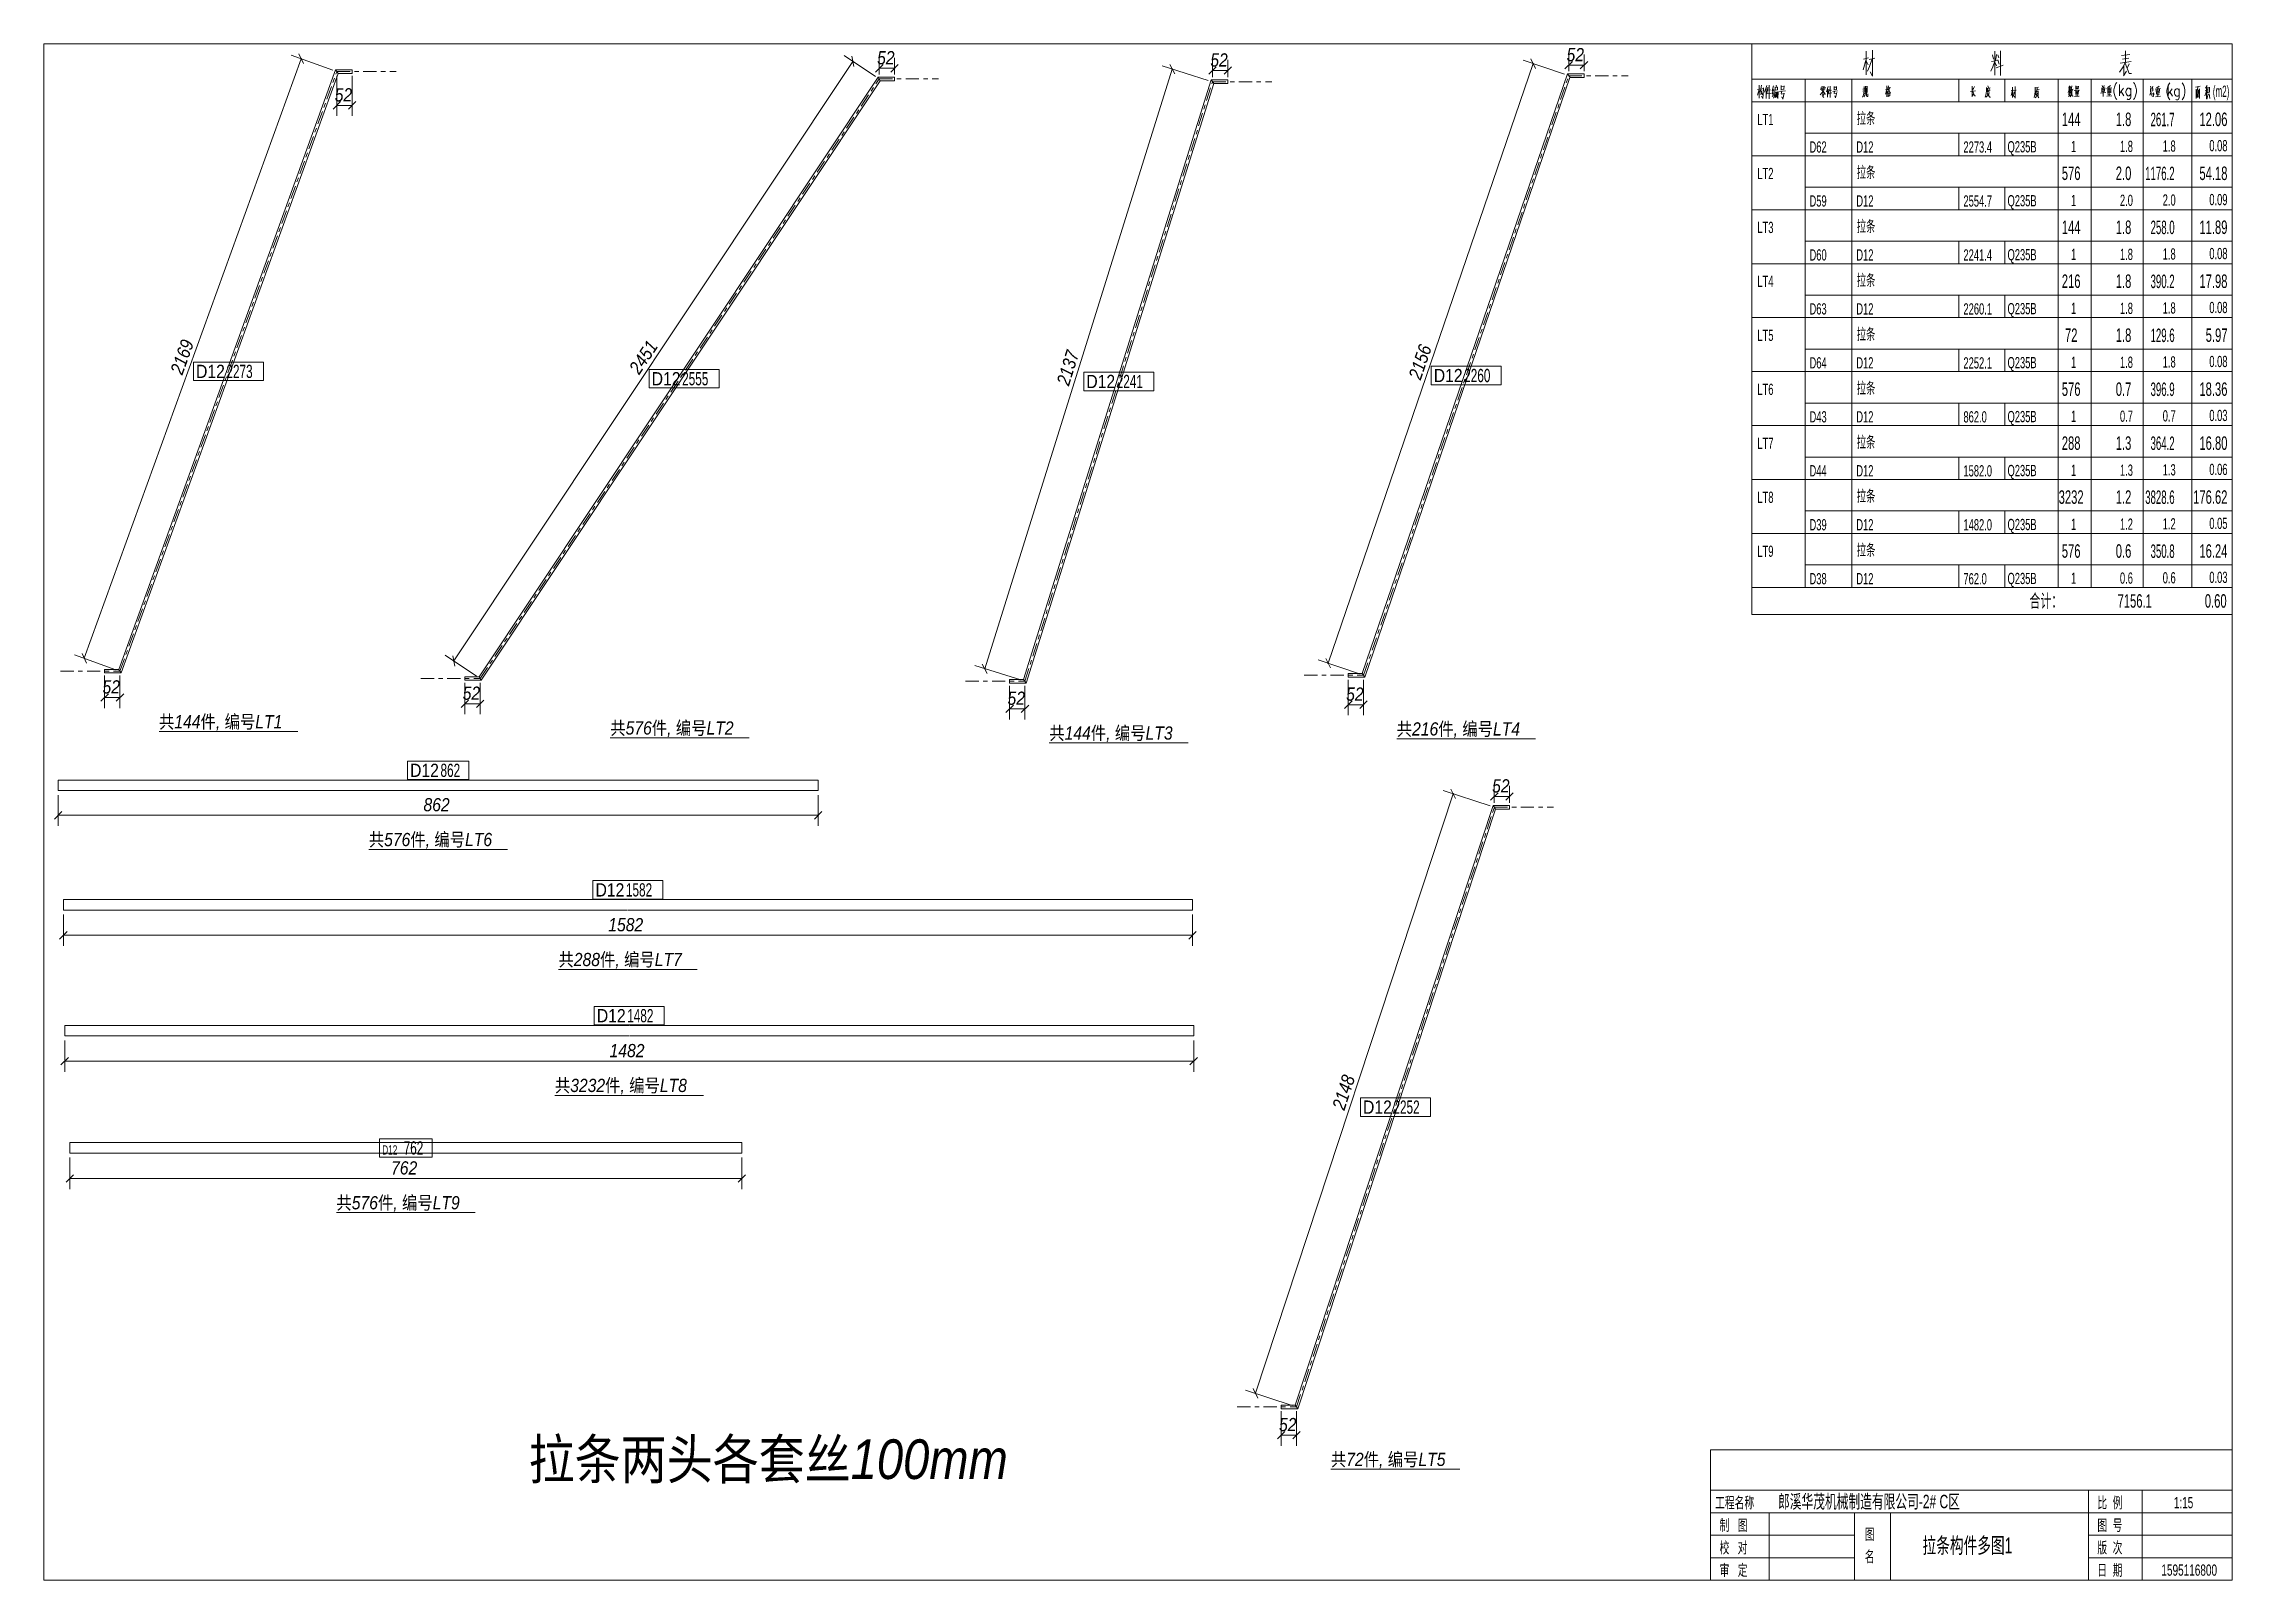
# Model space of a CAD drawing. Header units: millimetres. Extents: x 563 to 2432, y 35 to 580.
# Drawn here: x 1337.9 to 1834.3, y 231.9 to 580.4 of the extents above; entities that cross this region are included whole.
import ezdxf

# ---------------------------------------------------------------- set-up
doc = ezdxf.new("R2010")
doc.units = ezdxf.units.MM
doc.linetypes.add('XKITLINE00', pattern=[0])
doc.linetypes.add('XKITLINE03', pattern=[6, 3, -1, 1, -1])
for name, color, linetype, lineweight in [('DrawingSheet', 5, 'Continuous', 0), ('OtherObjectType', 1, 'Continuous', 0), ('Part', 2, 'Continuous', 0), ('PartMark', 3, 'Continuous', 0), ('Z-DIMENSIONS', 1, 'Continuous', 0)]:
    doc.layers.add(name, color=color, linetype=linetype, lineweight=lineweight)
doc.styles.add('Arial Italic', font='ariali.ttf')
doc.styles.add('Arial Narrow', font='arial.ttf')
doc.styles.add('romsim', font='arial.ttf')
doc.styles.add('宋体', font='arial.ttf')

msp = doc.modelspace()

# ---------------------------------------------------------------- texts
at = {"layer": 'OtherObjectType', "color": 4, "style": '宋体'}
for s, height, width, p in [('(m2)', 2.55, 0.51, (1829.87, 568.38)), ('144', 3.06, 0.595, (1795.6, 561.75)), ('1.8', 3.06, 0.595, (1807.84, 561.75)), ('12.06', 3.06, 0.595, (1826.81, 561.75)), ('576', 3.06, 0.595, (1795.6, 549.51)), ('2.0', 3.06, 0.595, (1807.84, 549.51)), ('54.18', 3.06, 0.595, (1826.81, 549.51)), ('144', 3.06, 0.595, (1795.6, 537.27)), ('1.8', 3.06, 0.595, (1807.84, 537.27)), ('11.89', 3.06, 0.595, (1826.81, 537.27)), ('216', 3.06, 0.595, (1795.6, 525.03)), ('1.8', 3.06, 0.595, (1807.84, 525.03)), ('17.98', 3.06, 0.595, (1826.81, 525.03)), ('72', 3.06, 0.595, (1796.32, 512.79)), ('1.8', 3.06, 0.595, (1807.84, 512.79)), ('5.97', 3.06, 0.595, (1828.24, 512.79)), ('576', 3.06, 0.595, (1795.6, 500.55)), ('0.7', 3.06, 0.595, (1807.84, 500.55)), ('18.36', 3.06, 0.595, (1826.81, 500.55)), ('288', 3.06, 0.595, (1795.6, 488.31)), ('1.3', 3.06, 0.595, (1807.84, 488.31)), ('16.80', 3.06, 0.595, (1826.81, 488.31)), ('3232', 3.06, 0.595, (1794.89, 476.07)), ('1.2', 3.06, 0.595, (1807.84, 476.07)), ('176.62', 3.06, 0.595, (1825.39, 476.07)), ('576', 3.06, 0.595, (1795.6, 463.83)), ('0.6', 3.06, 0.595, (1807.84, 463.83)), ('16.24', 3.06, 0.595, (1826.81, 463.83)), ('工程名称', 2.55, 0.6375, (1716.96, 248.24)), ('比  例', 2.55, 0.6375, (1803.66, 248.24)), ('制   图', 2.55, 0.6375, (1717.98, 243.14)), ('图', 2.55, 0.6375, (1750.92, 241.1)), ('图  号', 2.55, 0.6375, (1803.66, 243.14)), ('校   对', 2.55, 0.6375, (1717.98, 238.04)), ('名', 2.55, 0.6375, (1750.92, 236)), ('版  次', 2.55, 0.6375, (1803.66, 238.04)), ('审   定', 2.55, 0.6375, (1717.98, 232.94)), ('日  期', 2.55, 0.6375, (1803.66, 232.94))]:
    msp.add_text(s, height=height, dxfattribs=dict(at, width=width)).set_placement(p)
at = {"layer": 'OtherObjectType', "color": 7, "style": '宋体'}
for s, height, width, p in [('LT1', 2.55, 0.595, (1726.55, 561.96)), ('拉条', 2.55, 0.595, (1749.09, 562.26)), ('D62', 2.55, 0.595, (1738.38, 555.73)), ('D12', 2.55, 0.595, (1748.99, 555.73)), ('2273.4', 2.55, 0.595, (1773.29, 555.72)), ('Q235B', 2.55, 0.595, (1783.29, 555.78)), ('1', 2.55, 0.595, (1797.69, 555.84)), ('1.8', 2.55, 0.595, (1808.79, 555.87)), ('1.8', 2.55, 0.595, (1818.49, 555.94)), ('0.08', 2.55, 0.595, (1829.06, 556.04)), ('LT2', 2.55, 0.595, (1726.55, 549.72)), ('拉条', 2.55, 0.595, (1749.09, 550.02)), ('D59', 2.55, 0.595, (1738.38, 543.49)), ('D12', 2.55, 0.595, (1748.99, 543.49)), ('2554.7', 2.55, 0.595, (1773.29, 543.48)), ('Q235B', 2.55, 0.595, (1783.29, 543.54)), ('1', 2.55, 0.595, (1797.69, 543.6)), ('2.0', 2.55, 0.595, (1808.79, 543.63)), ('2.0', 2.55, 0.595, (1818.49, 543.7)), ('0.09', 2.55, 0.595, (1829.06, 543.8)), ('LT3', 2.55, 0.595, (1726.55, 537.48)), ('拉条', 2.55, 0.595, (1749.09, 537.78)), ('D60', 2.55, 0.595, (1738.38, 531.25)), ('D12', 2.55, 0.595, (1748.99, 531.25)), ('2241.4', 2.55, 0.595, (1773.29, 531.24)), ('Q235B', 2.55, 0.595, (1783.29, 531.3)), ('1', 2.55, 0.595, (1797.69, 531.36)), ('1.8', 2.55, 0.595, (1808.79, 531.39)), ('1.8', 2.55, 0.595, (1818.49, 531.46)), ('0.08', 2.55, 0.595, (1829.06, 531.56)), ('LT4', 2.55, 0.595, (1726.55, 525.24)), ('拉条', 2.55, 0.595, (1749.09, 525.54)), ('D63', 2.55, 0.595, (1738.38, 519.01)), ('D12', 2.55, 0.595, (1748.99, 519.01)), ('2260.1', 2.55, 0.595, (1773.29, 519)), ('Q235B', 2.55, 0.595, (1783.29, 519.06)), ('1', 2.55, 0.595, (1797.69, 519.12)), ('1.8', 2.55, 0.595, (1808.79, 519.15)), ('1.8', 2.55, 0.595, (1818.49, 519.22)), ('0.08', 2.55, 0.595, (1829.06, 519.32)), ('LT5', 2.55, 0.595, (1726.55, 513)), ('拉条', 2.55, 0.595, (1749.09, 513.3)), ('D64', 2.55, 0.595, (1738.38, 506.77)), ('D12', 2.55, 0.595, (1748.99, 506.77)), ('2252.1', 2.55, 0.595, (1773.29, 506.76)), ('Q235B', 2.55, 0.595, (1783.29, 506.82)), ('1', 2.55, 0.595, (1797.69, 506.88)), ('1.8', 2.55, 0.595, (1808.79, 506.91)), ('1.8', 2.55, 0.595, (1818.49, 506.98)), ('0.08', 2.55, 0.595, (1829.06, 507.08)), ('LT6', 2.55, 0.595, (1726.55, 500.76)), ('拉条', 2.55, 0.595, (1749.09, 501.06)), ('D43', 2.55, 0.595, (1738.38, 494.53)), ('D12', 2.55, 0.595, (1748.99, 494.53)), ('862.0', 2.55, 0.595, (1773.29, 494.52)), ('Q235B', 2.55, 0.595, (1783.29, 494.58)), ('1', 2.55, 0.595, (1797.69, 494.64)), ('0.7', 2.55, 0.595, (1808.79, 494.67)), ('0.7', 2.55, 0.595, (1818.49, 494.74)), ('0.03', 2.55, 0.595, (1829.06, 494.84)), ('拉条', 2.55, 0.595, (1749.09, 488.82)), ('LT7', 2.55, 0.595, (1726.55, 488.52)), ('D44', 2.55, 0.595, (1738.38, 482.29)), ('D12', 2.55, 0.595, (1748.99, 482.29)), ('1582.0', 2.55, 0.595, (1773.29, 482.28)), ('Q235B', 2.55, 0.595, (1783.29, 482.34)), ('1', 2.55, 0.595, (1797.69, 482.4)), ('1.3', 2.55, 0.595, (1808.79, 482.43)), ('1.3', 2.55, 0.595, (1818.49, 482.5)), ('0.06', 2.55, 0.595, (1829.06, 482.6)), ('LT8', 2.55, 0.595, (1726.55, 476.28)), ('拉条', 2.55, 0.595, (1749.09, 476.58)), ('D39', 2.55, 0.595, (1738.38, 470.05)), ('D12', 2.55, 0.595, (1748.99, 470.05)), ('1482.0', 2.55, 0.595, (1773.29, 470.04)), ('Q235B', 2.55, 0.595, (1783.29, 470.1)), ('1', 2.55, 0.595, (1797.69, 470.16)), ('1.2', 2.55, 0.595, (1808.79, 470.19)), ('1.2', 2.55, 0.595, (1818.49, 470.26)), ('0.05', 2.55, 0.595, (1829.06, 470.36)), ('LT9', 2.55, 0.595, (1726.55, 464.04)), ('拉条', 2.55, 0.595, (1749.09, 464.34)), ('D38', 2.55, 0.595, (1738.38, 457.81)), ('D12', 2.55, 0.595, (1748.99, 457.81)), ('762.0', 2.55, 0.595, (1773.29, 457.8)), ('Q235B', 2.55, 0.595, (1783.29, 457.86)), ('1', 2.55, 0.595, (1797.69, 457.92)), ('0.6', 2.55, 0.595, (1808.79, 457.95)), ('0.6', 2.55, 0.595, (1818.49, 458.02)), ('0.03', 2.55, 0.595, (1829.06, 458.12)), ('合计：', 3.06, 0.595, (1788.26, 452.51)), ('郎溪华茂机械制造有限公司-2# C区', 3.06, 0.6375, (1731.24, 248.24)), ('1:15', 2.55, 0.6375, (1821, 248.24)), ('拉条构件多图1', 3.57, 0.6375, (1764.01, 238.04)), ('1595116800', 2.55, 0.6375, (1818.19, 232.94))]:
    msp.add_text(s, height=height, dxfattribs=dict(at, width=width)).set_placement(p)
at = {"layer": 'OtherObjectType', "color": 6}
for s, height, style, width, p in [('261.7', 3.06, '宋体', 0.51, (1815.74, 561.72)), ('1176.2', 3.06, '宋体', 0.51, (1814.52, 549.48)), ('258.0', 3.06, '宋体', 0.51, (1815.74, 537.24)), ('390.2', 3.06, '宋体', 0.51, (1815.74, 525)), ('129.6', 3.06, '宋体', 0.51, (1815.74, 512.76)), ('396.9', 3.06, '宋体', 0.51, (1815.74, 500.52)), ('364.2', 3.06, '宋体', 0.51, (1815.74, 488.28)), ('3828.6', 3.06, '宋体', 0.51, (1814.52, 476.04)), ('350.8', 3.06, '宋体', 0.51, (1815.74, 463.8)), ('7156.1', 3.06, '宋体', 0.595, (1808.25, 452.51)), ('0.60', 3.06, '宋体', 0.595, (1828.04, 452.51)), ('共144件, 编号LT1', 3, 'Arial Italic', 0.85, (1364, 425.15)), ('共576件, 编号LT2', 3, 'Arial Italic', 0.85, (1466.36, 423.72)), ('共216件, 编号LT4', 3, 'Arial Italic', 0.85, (1644.75, 423.51)), ('共144件, 编号LT3', 3, 'Arial Italic', 0.85, (1565.94, 422.58)), ('共576件, 编号LT6', 3, 'Arial Italic', 0.85, (1411.58, 398.42)), ('共288件, 编号LT7', 3, 'Arial Italic', 0.85, (1454.61, 371.21)), ('共3232件, 编号LT8', 3, 'Arial Italic', 0.85, (1453.79, 342.65)), ('共576件, 编号LT9', 3, 'Arial Italic', 0.85, (1404.24, 316.04)), ('拉条两头各套丝100mm', 9, 'Arial Italic', 0.85, (1447.85, 254.87)), ('共72件, 编号LT5', 3, 'Arial Italic', 0.85, (1629.81, 257.83))]:
    msp.add_text(s, height=height, dxfattribs=dict(at, style=style, width=width)).set_placement(p)
at = {"layer": 'PartMark', "color": 3}
for s, height, style, width, p in [('D12', 3, 'Arial Narrow', 0.85, (1372.4, 504.61)), ('2273', 3, 'romsim', 0.6375, (1379.29, 504.61)), ('D12', 3, 'Arial Narrow', 0.85, (1653.15, 503.67)), ('2260', 3, 'romsim', 0.6375, (1660.05, 503.67)), ('D12', 3, 'Arial Narrow', 0.85, (1475.76, 502.94)), ('2555', 3, 'romsim', 0.6375, (1482.66, 502.94)), ('D12', 3, 'Arial Narrow', 0.85, (1574.34, 502.32)), ('2241', 3, 'romsim', 0.6375, (1581.23, 502.32)), ('D12', 3, 'Arial Narrow', 0.85, (1420.95, 414.12)), ('862', 3, 'romsim', 0.6375, (1427.85, 414.12)), ('D12', 3, 'Arial Narrow', 0.85, (1463.01, 387)), ('1582', 3, 'romsim', 0.6375, (1469.91, 387)), ('D12', 3, 'Arial Narrow', 0.85, (1463.31, 358.47)), ('1482', 3, 'romsim', 0.6375, (1470.2, 358.47)), ('D12', 3, 'Arial Narrow', 0.85, (1637.1, 337.73)), ('2252', 3, 'romsim', 0.6375, (1644, 337.73)), ('D12', 2.1, 'romsim', 0.6375, (1414.63, 328.47)), ('762', 3, 'romsim', 0.6375, (1419.49, 328.47))]:
    msp.add_text(s, height=height, dxfattribs=dict(at, style=style, width=width)).set_placement(p)
at = {"layer": 'Z-DIMENSIONS', "color": 3, "style": 'Arial Italic', "width": 0.85}
for s, p in [('52', (1526.88, 575.76)), ('52', (1602.46, 575.25)), ('52', (1683.27, 576.45)), ('52', (1403.85, 567.34)), ('52', (1351.18, 433.05)), ('52', (1432.88, 431.62)), ('52', (1556.46, 430.48)), ('52', (1633.27, 431.41)), ('52', (1666.38, 410.6)), ('862', (1423.99, 406.32)), ('1582', (1465.9, 379.11)), ('1482', (1466.2, 350.55)), ('762', (1416.64, 323.94)), ('52', (1618.05, 265.73))]:
    msp.add_text(s, height=3, dxfattribs=at).set_placement(p)
for s, rotation, p in [('2169', 70.1128, (1369.29, 505.15)), ('2451', 56.3504, (1472.92, 505.21)), ('2156', 71.1098, (1650.17, 504)), ('2137', 72.6339, (1570.39, 502.69)), ('2148', 71.74, (1632.87, 338.36))]:
    msp.add_text(s, height=3, rotation=rotation, dxfattribs=at).set_placement(p)

# ---------------------------------------------------------------- linework, layer by layer
at = {"layer": 'DrawingSheet', "color": 5, "linetype": 'XKITLINE00', "lineweight": 0}
for p, q in [((1834.26, 580.42), (1337.86, 580.42)), ((1337.86, 580.42), (1337.86, 231.92)), ((1834.26, 231.92), (1834.26, 580.42)), ((1337.86, 231.92), (1834.26, 231.92))]:
    msp.add_line(p, q, dxfattribs=at)
at = {"layer": 'OtherObjectType', "color": 6, "linetype": 'XKITLINE00', "lineweight": 0}
for p, q in [((1725.32, 580.42), (1725.32, 567.26)), ((1725.32, 572.36), (1834.26, 572.36)), ((1737.36, 572.36), (1737.36, 567.26)), ((1747.97, 572.36), (1747.97, 567.26)), ((1772.24, 572.36), (1772.24, 567.26)), ((1782.65, 572.36), (1782.65, 567.26)), ((1794.79, 572.36), (1794.79, 567.26)), ((1802.23, 572.36), (1802.23, 567.26)), ((1814.06, 572.36), (1814.06, 567.26)), ((1825.08, 572.36), (1825.08, 567.26)), ((1725.32, 567.26), (1725.32, 560.12)), ((1834.26, 567.26), (1725.32, 567.26)), ((1737.36, 567.26), (1737.36, 560.12)), ((1747.97, 567.26), (1747.97, 560.12)), ((1794.79, 567.26), (1794.79, 560.12)), ((1802.23, 567.26), (1802.23, 560.12)), ((1814.06, 567.26), (1814.06, 560.12)), ((1825.08, 567.26), (1825.08, 560.12)), ((1725.32, 560.12), (1725.32, 555.02)), ((1737.36, 560.12), (1737.36, 555.02)), ((1737.36, 560.12), (1834.26, 560.12)), ((1747.97, 560.12), (1747.97, 555.02)), ((1772.24, 560.12), (1772.24, 555.02)), ((1782.65, 560.12), (1782.65, 555.02)), ((1794.79, 560.12), (1794.79, 555.02)), ((1802.23, 560.12), (1802.23, 555.02)), ((1814.06, 560.12), (1814.06, 555.02)), ((1825.08, 560.12), (1825.08, 555.02)), ((1725.32, 555.02), (1725.32, 547.88)), ((1834.26, 555.02), (1725.32, 555.02)), ((1737.36, 555.02), (1834.26, 555.02)), ((1737.36, 555.02), (1737.36, 547.88)), ((1747.97, 555.02), (1747.97, 547.88)), ((1794.79, 555.02), (1794.79, 547.88)), ((1802.23, 555.02), (1802.23, 547.88)), ((1814.06, 555.02), (1814.06, 547.88)), ((1825.08, 555.02), (1825.08, 547.88)), ((1725.32, 547.88), (1725.32, 542.78)), ((1737.36, 547.88), (1737.36, 542.78)), ((1737.36, 547.88), (1834.26, 547.88)), ((1747.97, 547.88), (1747.97, 542.78)), ((1772.24, 547.88), (1772.24, 542.78)), ((1782.65, 547.88), (1782.65, 542.78)), ((1794.79, 547.88), (1794.79, 542.78)), ((1802.23, 547.88), (1802.23, 542.78)), ((1814.06, 547.88), (1814.06, 542.78)), ((1825.08, 547.88), (1825.08, 542.78)), ((1725.32, 542.78), (1725.32, 535.64)), ((1834.26, 542.78), (1725.32, 542.78)), ((1737.36, 542.78), (1834.26, 542.78)), ((1737.36, 542.78), (1737.36, 535.64)), ((1747.97, 542.78), (1747.97, 535.64)), ((1794.79, 542.78), (1794.79, 535.64)), ((1802.23, 542.78), (1802.23, 535.64)), ((1814.06, 542.78), (1814.06, 535.64)), ((1825.08, 542.78), (1825.08, 535.64)), ((1725.32, 535.64), (1725.32, 530.54)), ((1737.36, 535.64), (1737.36, 530.54)), ((1737.36, 535.64), (1834.26, 535.64)), ((1747.97, 535.64), (1747.97, 530.54)), ((1772.24, 535.64), (1772.24, 530.54)), ((1782.65, 535.64), (1782.65, 530.54)), ((1794.79, 535.64), (1794.79, 530.54)), ((1802.23, 535.64), (1802.23, 530.54)), ((1814.06, 535.64), (1814.06, 530.54)), ((1825.08, 535.64), (1825.08, 530.54)), ((1725.32, 530.54), (1725.32, 523.4)), ((1834.26, 530.54), (1725.32, 530.54)), ((1737.36, 530.54), (1834.26, 530.54)), ((1737.36, 530.54), (1737.36, 523.4)), ((1747.97, 530.54), (1747.97, 523.4)), ((1794.79, 530.54), (1794.79, 523.4)), ((1802.23, 530.54), (1802.23, 523.4)), ((1814.06, 530.54), (1814.06, 523.4)), ((1825.08, 530.54), (1825.08, 523.4)), ((1725.32, 523.4), (1725.32, 518.3)), ((1737.36, 523.4), (1737.36, 518.3)), ((1737.36, 523.4), (1834.26, 523.4)), ((1747.97, 523.4), (1747.97, 518.3)), ((1772.24, 523.4), (1772.24, 518.3)), ((1782.65, 523.4), (1782.65, 518.3)), ((1794.79, 523.4), (1794.79, 518.3)), ((1802.23, 523.4), (1802.23, 518.3)), ((1814.06, 523.4), (1814.06, 518.3)), ((1825.08, 523.4), (1825.08, 518.3)), ((1725.32, 518.3), (1725.32, 511.16)), ((1834.26, 518.3), (1725.32, 518.3)), ((1737.36, 518.3), (1834.26, 518.3)), ((1737.36, 518.3), (1737.36, 511.16)), ((1747.97, 518.3), (1747.97, 511.16)), ((1794.79, 518.3), (1794.79, 511.16)), ((1802.23, 518.3), (1802.23, 511.16)), ((1814.06, 518.3), (1814.06, 511.16)), ((1825.08, 518.3), (1825.08, 511.16)), ((1725.32, 511.16), (1725.32, 506.06)), ((1737.36, 511.16), (1737.36, 506.06)), ((1737.36, 511.16), (1834.26, 511.16)), ((1747.97, 511.16), (1747.97, 506.06)), ((1772.24, 511.16), (1772.24, 506.06)), ((1782.65, 511.16), (1782.65, 506.06)), ((1794.79, 511.16), (1794.79, 506.06)), ((1802.23, 511.16), (1802.23, 506.06)), ((1814.06, 511.16), (1814.06, 506.06)), ((1825.08, 511.16), (1825.08, 506.06)), ((1725.32, 506.06), (1725.32, 498.92)), ((1834.26, 506.06), (1725.32, 506.06)), ((1737.36, 506.06), (1834.26, 506.06)), ((1737.36, 506.06), (1737.36, 498.92)), ((1747.97, 506.06), (1747.97, 498.92)), ((1794.79, 506.06), (1794.79, 498.92)), ((1802.23, 506.06), (1802.23, 498.92)), ((1814.06, 506.06), (1814.06, 498.92)), ((1825.08, 506.06), (1825.08, 498.92)), ((1725.32, 498.92), (1725.32, 493.82)), ((1737.36, 498.92), (1737.36, 493.82)), ((1737.36, 498.92), (1834.26, 498.92)), ((1747.97, 498.92), (1747.97, 493.82)), ((1772.24, 498.92), (1772.24, 493.82)), ((1782.65, 498.92), (1782.65, 493.82)), ((1794.79, 498.92), (1794.79, 493.82)), ((1802.23, 498.92), (1802.23, 493.82)), ((1814.06, 498.92), (1814.06, 493.82)), ((1825.08, 498.92), (1825.08, 493.82)), ((1725.32, 493.82), (1725.32, 486.68)), ((1834.26, 493.82), (1725.32, 493.82)), ((1737.36, 493.82), (1834.26, 493.82)), ((1737.36, 493.82), (1737.36, 486.68)), ((1747.97, 493.82), (1747.97, 486.68)), ((1794.79, 493.82), (1794.79, 486.68)), ((1802.23, 493.82), (1802.23, 486.68)), ((1814.06, 493.82), (1814.06, 486.68)), ((1825.08, 493.82), (1825.08, 486.68)), ((1725.32, 486.68), (1725.32, 481.58)), ((1737.36, 486.68), (1737.36, 481.58)), ((1737.36, 486.68), (1834.26, 486.68)), ((1747.97, 486.68), (1747.97, 481.58)), ((1772.24, 486.68), (1772.24, 481.58)), ((1782.65, 486.68), (1782.65, 481.58)), ((1794.79, 486.68), (1794.79, 481.58)), ((1802.23, 486.68), (1802.23, 481.58)), ((1814.06, 486.68), (1814.06, 481.58)), ((1825.08, 486.68), (1825.08, 481.58)), ((1725.32, 481.58), (1725.32, 474.44)), ((1834.26, 481.58), (1725.32, 481.58)), ((1737.36, 481.58), (1834.26, 481.58)), ((1737.36, 481.58), (1737.36, 474.44)), ((1747.97, 481.58), (1747.97, 474.44)), ((1794.79, 481.58), (1794.79, 474.44)), ((1802.23, 481.58), (1802.23, 474.44)), ((1814.06, 481.58), (1814.06, 474.44)), ((1825.08, 481.58), (1825.08, 474.44)), ((1725.32, 474.44), (1725.32, 469.34)), ((1737.36, 474.44), (1737.36, 469.34)), ((1737.36, 474.44), (1834.26, 474.44)), ((1747.97, 474.44), (1747.97, 469.34)), ((1772.24, 474.44), (1772.24, 469.34)), ((1782.65, 474.44), (1782.65, 469.34)), ((1794.79, 474.44), (1794.79, 469.34)), ((1802.23, 474.44), (1802.23, 469.34)), ((1814.06, 474.44), (1814.06, 469.34)), ((1825.08, 474.44), (1825.08, 469.34)), ((1725.32, 469.34), (1725.32, 462.2)), ((1834.26, 469.34), (1725.32, 469.34)), ((1737.36, 469.34), (1834.26, 469.34)), ((1737.36, 469.34), (1737.36, 462.2)), ((1747.97, 469.34), (1747.97, 462.2)), ((1794.79, 469.34), (1794.79, 462.2)), ((1802.23, 469.34), (1802.23, 462.2)), ((1814.06, 469.34), (1814.06, 462.2)), ((1825.08, 469.34), (1825.08, 462.2)), ((1725.32, 462.2), (1725.32, 457.1)), ((1737.36, 462.2), (1737.36, 457.1)), ((1737.36, 462.2), (1834.26, 462.2)), ((1747.97, 462.2), (1747.97, 457.1)), ((1772.24, 462.2), (1772.24, 457.1)), ((1782.65, 462.2), (1782.65, 457.1)), ((1794.79, 462.2), (1794.79, 457.1)), ((1802.23, 462.2), (1802.23, 457.1)), ((1814.06, 462.2), (1814.06, 457.1)), ((1825.08, 462.2), (1825.08, 457.1)), ((1725.32, 457.1), (1725.32, 450.98)), ((1725.32, 457.1), (1834.26, 457.1)), ((1737.36, 457.1), (1834.26, 457.1)), ((1725.32, 450.98), (1834.26, 450.98)), ((1364, 424.4), (1395.49, 424.4)), ((1466.36, 422.97), (1497.85, 422.97)), ((1644.75, 422.76), (1676.24, 422.76)), ((1565.94, 421.83), (1597.43, 421.83)), ((1411.58, 397.67), (1443.07, 397.67)), ((1454.61, 370.46), (1486.1, 370.46)), ((1453.79, 341.9), (1487.51, 341.9)), ((1404.24, 315.29), (1435.73, 315.29)), ((1629.81, 257.08), (1659.08, 257.08))]:
    msp.add_line(p, q, dxfattribs=at)
at = {"layer": 'OtherObjectType', "color": 2, "linetype": 'XKITLINE00', "lineweight": 0}
for p, q in [((1750.52, 574.53), (1751.26, 576.92)), ((1751.78, 577.19), (1750.59, 576.92)), ((1751.26, 573.39), (1751.26, 578.77)), ((1751.7, 575.66), (1751.26, 576.55)), ((1751.92, 576.87), (1753.16, 577.12)), ((1752.59, 577), (1752.02, 575.29)), ((1752.69, 578.95), (1752.69, 573.07)), ((1779.63, 576.36), (1780.92, 576.6)), ((1779.88, 577.89), (1780.08, 576.92)), ((1780.4, 576.48), (1779.98, 575.22)), ((1780.4, 578.77), (1780.4, 573.32)), ((1780.4, 576.23), (1780.77, 575.42)), ((1780.82, 578.01), (1780.55, 576.55)), ((1781.11, 577.94), (1781.34, 577.19)), ((1781.11, 576.75), (1781.39, 575.79)), ((1781.73, 573.2), (1781.73, 578.82)), ((1811.34, 576.36), (1808.82, 576.03)), ((1809.14, 577.76), (1811.04, 578.01)), ((1809.39, 576.92), (1810.77, 577.12)), ((1810.01, 576.16), (1809.49, 575.22)), ((1810.01, 576.03), (1810.87, 573.69)), ((1810.06, 578.82), (1810.06, 576.23)), ((1810.9, 575.86), (1810.43, 574.9)), ((1752.02, 575.29), (1751.55, 574.21)), ((1752.69, 573.07), (1752.17, 574.08)), ((1779.98, 575.22), (1779.53, 574.21)), ((1780.72, 574.97), (1782.3, 575.54)), ((1809.49, 575.22), (1808.67, 574.01)), ((1809.59, 573.12), (1810.25, 574.21)), ((1809.69, 575.42), (1809.69, 573.27)), ((1810.87, 573.69), (1811.44, 573.69)), ((1715.94, 261.5), (1834.26, 261.5)), ((1715.94, 261.5), (1715.94, 231.92)), ((1834.26, 261.5), (1834.26, 231.92)), ((1715.94, 231.92), (1834.26, 231.92))]:
    msp.add_line(p, q, dxfattribs=at)
at = {"layer": 'OtherObjectType', "color": 4, "linetype": 'XKITLINE00', "lineweight": 0}
for p, q in [((1726.96, 571.05), (1726.96, 568.08)), ((1727.35, 570.11), (1727.52, 571.05)), ((1728.7, 570.98), (1728.18, 569.43)), ((1729.21, 571.01), (1729.21, 567.9)), ((1730.79, 571.01), (1730.93, 570.63)), ((1731.96, 570.98), (1731.96, 569.89)), ((1732.62, 570.91), (1732.57, 570.11)), ((1755.88, 570.91), (1755.88, 568.41)), ((1756.32, 570.91), (1756.11, 569.96)), ((1778.84, 570.9), (1778.94, 570.43)), ((1797.38, 570.88), (1797.38, 569.58)), ((1797.85, 570.88), (1797.8, 570.36)), ((1804.74, 570.96), (1804.88, 570.48)), ((1805.23, 570.98), (1805.05, 570.4)), ((1806.63, 570.93), (1806.38, 570.7)), ((1807.7, 571.04), (1807.52, 570.57)), ((1807.88, 571.42), (1807.7, 571.04)), ((1808.06, 571.65), (1807.88, 571.42)), ((1808.7, 571.18), (1808.7, 568.62)), ((1811.88, 571.65), (1812.06, 571.42)), ((1812.06, 571.42), (1812.24, 571.04)), ((1812.24, 571.04), (1812.42, 570.57)), ((1819.73, 570.94), (1819.55, 570.46)), ((1819.71, 571.07), (1819.71, 568.52)), ((1819.92, 571.32), (1819.73, 570.94)), ((1820.1, 571.55), (1819.92, 571.32)), ((1822.9, 571.55), (1823.08, 571.32)), ((1823.08, 571.32), (1823.26, 570.94)), ((1823.26, 570.94), (1823.45, 570.46)), ((1828.57, 570.93), (1828.17, 570.32)), ((1726.55, 568.76), (1726.96, 570.04)), ((1727.24, 570.17), (1726.6, 570.04)), ((1726.96, 569.76), (1727.16, 569.5)), ((1727.19, 569.43), (1727.35, 570.11)), ((1727.63, 569.06), (1727.24, 568.92)), ((1727.3, 568.96), (1727.53, 569.83)), ((1727.35, 570.14), (1727.95, 570.27)), ((1727.77, 567.97), (1727.52, 568.51)), ((1727.73, 568.83), (1727.57, 569.29)), ((1727.86, 568.89), (1727.77, 567.97)), ((1727.95, 570.4), (1727.86, 568.89)), ((1728.51, 570.34), (1728.51, 568)), ((1728.67, 569.06), (1729.66, 569.19)), ((1728.88, 569.86), (1728.72, 569.25)), ((1728.95, 570.57), (1728.88, 569.86)), ((1728.9, 569.86), (1729.56, 569.96)), ((1729.89, 569.7), (1730.22, 569.86)), ((1730.32, 569.29), (1729.89, 569.02)), ((1729.89, 568.45), (1730.32, 568.89)), ((1730.22, 570.85), (1729.94, 569.73)), ((1730.32, 570.11), (1729.94, 569.06)), ((1730.4, 568.69), (1730.17, 568.05)), ((1730.5, 569.29), (1730.4, 568.69)), ((1730.55, 570.68), (1730.5, 569.29)), ((1731.15, 569.96), (1730.51, 569.86)), ((1730.55, 568.12), (1730.51, 569.57)), ((1730.55, 570.4), (1731.12, 570.5)), ((1730.55, 569.4), (1731.22, 569.5)), ((1730.69, 568.86), (1731.11, 568.92)), ((1730.78, 569.4), (1730.78, 568.28)), ((1730.97, 568.28), (1731.01, 569.47)), ((1731.15, 570.57), (1731.11, 569.96)), ((1731.2, 567.97), (1731.11, 568.25)), ((1731.25, 569.57), (1731.2, 567.97)), ((1731.58, 569.6), (1732.9, 569.73)), ((1732.62, 569.15), (1731.91, 569.02)), ((1731.96, 570.72), (1732.57, 570.83)), ((1732.62, 570.11), (1731.96, 570.04)), ((1732.06, 569.63), (1731.96, 569.06)), ((1732.34, 567.87), (1732.11, 568.41)), ((1732.64, 569.25), (1732.34, 567.87)), ((1741.19, 569.28), (1740.83, 568.82)), ((1741.02, 570.51), (1740.94, 569.99)), ((1741.01, 570.35), (1741.91, 570.48)), ((1741.09, 570.09), (1741.32, 570.15)), ((1741.09, 569.84), (1741.32, 569.89)), ((1741.11, 570.63), (1741.78, 570.74)), ((1741.47, 569.79), (1741.19, 569.28)), ((1741.26, 568.92), (1741.65, 569)), ((1741.27, 568.65), (1741.62, 568.26)), ((1741.35, 569.36), (1741.49, 569.11)), ((1741.7, 569.05), (1741.42, 568.49)), ((1741.44, 570.66), (1741.44, 569.87)), ((1741.44, 569.69), (1741.95, 569)), ((1741.55, 570.15), (1741.78, 570.2)), ((1741.55, 569.89), (1741.78, 569.95)), ((1741.93, 570.56), (1741.85, 570.15)), ((1741.95, 569), (1742.03, 569)), ((1742.64, 570.76), (1742.21, 569.48)), ((1742.47, 570.23), (1742.47, 568.29)), ((1742.68, 569.53), (1742.57, 569.02)), ((1742.62, 569.16), (1743.44, 569.28)), ((1742.75, 570.13), (1742.68, 569.53)), ((1742.82, 569.84), (1743.36, 569.92)), ((1743.07, 570.79), (1743.07, 568.21)), ((1743.66, 569.61), (1744.74, 569.72)), ((1744.51, 569.25), (1743.94, 569.13)), ((1743.97, 570.76), (1743.97, 569.87)), ((1743.97, 570.55), (1744.5, 570.6)), ((1744.51, 570.04), (1743.97, 569.99)), ((1744.05, 569.64), (1743.97, 569.16)), ((1744.28, 568.18), (1744.1, 568.62)), ((1744.55, 569.33), (1744.28, 568.18)), ((1744.51, 570.71), (1744.48, 570.04)), ((1750.61, 568.85), (1750.42, 568.34)), ((1750.97, 569.73), (1750.45, 569.63)), ((1750.5, 570.13), (1750.94, 570.21)), ((1750.74, 569.61), (1750.61, 568.85)), ((1750.94, 568.69), (1750.68, 568.38)), ((1750.71, 569.43), (1750.93, 568.96)), ((1750.79, 570.7), (1750.74, 569.61)), ((1751.16, 569.29), (1750.94, 568.69)), ((1751.06, 570.83), (1751.06, 569.34)), ((1751.47, 570.68), (1751.06, 570.64)), ((1751.27, 570.31), (1751.16, 569.29)), ((1751.29, 569.48), (1751.29, 568.58)), ((1751.29, 568.58), (1751.35, 568.46)), ((1751.35, 568.46), (1751.6, 568.46)), ((1751.44, 569.34), (1751.47, 570.8)), ((1751.6, 568.46), (1751.58, 569.06)), ((1755.88, 569.99), (1755.58, 568.97)), ((1755.63, 569.99), (1756.06, 570.11)), ((1755.88, 570.83), (1755.88, 568.38)), ((1755.88, 569.83), (1756.03, 569.48)), ((1756.29, 569.65), (1755.98, 569.14)), ((1756.22, 570.4), (1756.62, 570.5)), ((1756.24, 569.32), (1756.24, 568.38)), ((1756.24, 569.2), (1756.6, 569.25)), ((1756.24, 568.58), (1756.62, 568.64)), ((1756.26, 570.19), (1756.68, 569.32)), ((1756.4, 569.93), (1756.29, 569.65)), ((1756.65, 570.55), (1756.4, 569.93)), ((1756.6, 569.34), (1756.59, 568.64)), ((1756.68, 569.32), (1756.85, 569.32)), ((1774.9, 569.6), (1776.06, 569.76)), ((1775.57, 568.95), (1775.21, 568.44)), ((1775.27, 570.78), (1775.27, 568.53)), ((1775.57, 570.3), (1775.27, 569.91)), ((1775.44, 569.64), (1775.83, 568.61)), ((1775.77, 570.71), (1775.57, 570.3)), ((1775.83, 568.61), (1776.06, 568.64)), ((1778.38, 568.77), (1778.22, 568.33)), ((1778.52, 569.63), (1778.38, 568.77)), ((1778.4, 568.28), (1778.93, 568.76)), ((1778.55, 570.5), (1778.52, 569.63)), ((1778.55, 570.27), (1779.39, 570.42)), ((1778.56, 569.83), (1779.39, 569.92)), ((1778.71, 569.23), (1779.14, 569.32)), ((1778.71, 569.09), (1779.31, 568.28)), ((1778.78, 570.27), (1778.78, 569.43)), ((1778.78, 569.51), (1779.12, 569.56)), ((1778.93, 568.76), (1779.06, 569)), ((1779.06, 569), (1779.16, 569.4)), ((1779.07, 569.56), (1779.09, 570.3)), ((1779.31, 568.28), (1779.44, 568.28)), ((1784.08, 568.72), (1784.42, 569.79)), ((1784.65, 569.9), (1784.12, 569.79)), ((1784.42, 568.21), (1784.42, 570.61)), ((1784.6, 569.23), (1784.42, 569.62)), ((1784.75, 568.96), (1784.54, 568.48)), ((1784.7, 569.75), (1785.26, 569.87)), ((1785, 569.72), (1784.75, 568.96)), ((1785.05, 568.08), (1784.82, 568.52)), ((1785.05, 570.69), (1785.05, 568.08)), ((1789.47, 568.91), (1789.31, 568.24)), ((1789.54, 569.59), (1789.47, 568.91)), ((1789.55, 570.61), (1789.54, 569.59)), ((1790.28, 570.58), (1789.55, 570.33)), ((1789.82, 568.4), (1789.59, 568.16)), ((1789.6, 569.87), (1790.44, 570.07)), ((1789.74, 569.67), (1789.74, 568.75)), ((1790.23, 569.59), (1789.74, 569.47)), ((1789.93, 568.75), (1789.82, 568.4)), ((1790, 569.26), (1789.93, 568.75)), ((1789.97, 569.54), (1789.98, 570.38)), ((1790.03, 568.75), (1790.41, 568.19)), ((1790.26, 569.74), (1790.23, 568.72)), ((1797.38, 570.13), (1797.03, 569.37)), ((1797.1, 570.09), (1797.7, 570.21)), ((1797.1, 569.19), (1797.52, 569.34)), ((1797.34, 568.66), (1797.14, 568.43)), ((1797.18, 570.65), (1797.28, 570.26)), ((1797.36, 569.53), (1797.23, 568.94)), ((1797.23, 568.94), (1797.59, 568.66)), ((1797.47, 569.01), (1797.34, 568.66)), ((1797.38, 570.06), (1797.62, 569.7)), ((1797.56, 569.5), (1797.47, 569.01)), ((1797.59, 570.73), (1797.51, 570.17)), ((1797.79, 568.83), (1797.52, 568.38)), ((1797.74, 570.01), (1797.62, 569.48)), ((1797.67, 569.7), (1798.02, 568.5)), ((1797.8, 570.36), (1797.74, 570.01)), ((1797.74, 570.01), (1798.15, 570.09)), ((1797.9, 569.34), (1797.79, 568.83)), ((1797.97, 570.06), (1797.9, 569.34)), ((1798.02, 568.5), (1798.2, 568.5)), ((1798.43, 569.85), (1799.6, 569.93)), ((1798.49, 568.43), (1799.51, 568.51)), ((1798.69, 568.78), (1799.37, 568.83)), ((1798.76, 569.73), (1798.76, 568.97)), ((1798.76, 569.58), (1799.37, 569.65)), ((1799.37, 569.11), (1798.76, 569.06)), ((1798.77, 570.85), (1798.77, 570.04)), ((1798.77, 570.68), (1799.37, 570.73)), ((1798.77, 570.4), (1799.28, 570.45)), ((1799.37, 570.21), (1798.77, 570.16)), ((1798.84, 569.34), (1799.25, 569.37)), ((1799.05, 569.62), (1799.05, 568.5)), ((1799.38, 570.8), (1799.35, 570.21)), ((1799.38, 569.73), (1799.35, 569.11)), ((1804.37, 569.22), (1805.56, 569.35)), ((1804.67, 570.45), (1804.67, 569.46)), ((1805.31, 570.4), (1804.67, 570.3)), ((1804.67, 569.55), (1805.34, 569.63)), ((1804.75, 569.97), (1805.23, 570.02)), ((1805, 568.48), (1805, 570.34)), ((1805.33, 570.45), (1805.28, 569.63)), ((1805.77, 570.22), (1806.96, 570.4)), ((1806.96, 568.62), (1805.8, 568.51)), ((1806.38, 570.7), (1806, 570.53)), ((1806.02, 570.09), (1806.07, 569.13)), ((1806.05, 569.97), (1806.73, 570.06)), ((1806.69, 568.99), (1806.05, 568.9)), ((1806.78, 569.38), (1806.07, 569.3)), ((1806.1, 569.63), (1806.61, 569.69)), ((1806.38, 570.7), (1806.38, 568.59)), ((1806.76, 570.2), (1806.69, 569.41)), ((1807.52, 570.57), (1807.42, 569.96)), ((1807.42, 569.96), (1807.42, 569.48)), ((1807.42, 569.48), (1807.52, 568.87)), ((1807.52, 568.87), (1807.7, 568.38)), ((1807.7, 568.38), (1807.88, 568.02)), ((1807.88, 568.02), (1808.06, 567.77)), ((1809.61, 570.32), (1808.7, 569.1)), ((1809.06, 569.6), (1809.69, 568.62)), ((1810.25, 569.96), (1810.15, 569.6)), ((1810.15, 569.6), (1810.15, 569.35)), ((1810.15, 569.35), (1810.25, 568.99)), ((1810.43, 570.2), (1810.25, 569.96)), ((1810.25, 568.99), (1810.43, 568.74)), ((1810.61, 570.32), (1810.43, 570.2)), ((1810.43, 568.74), (1810.61, 568.62)), ((1810.61, 567.77), (1810.43, 567.9)), ((1810.87, 570.32), (1810.61, 570.32)), ((1810.61, 568.62), (1810.87, 568.62)), ((1810.87, 567.77), (1810.61, 567.77)), ((1811.05, 570.2), (1810.87, 570.32)), ((1810.87, 568.62), (1811.05, 568.74)), ((1811.05, 567.9), (1810.87, 567.77)), ((1811.23, 569.96), (1811.05, 570.2)), ((1811.05, 568.74), (1811.23, 568.99)), ((1811.15, 568.02), (1811.05, 567.9)), ((1811.23, 568.38), (1811.15, 568.02)), ((1811.23, 570.32), (1811.23, 568.38)), ((1812.06, 568.02), (1811.88, 567.77)), ((1812.24, 568.38), (1812.06, 568.02)), ((1812.42, 568.87), (1812.24, 568.38)), ((1812.42, 570.57), (1812.52, 569.96)), ((1812.52, 569.48), (1812.42, 568.87)), ((1812.52, 569.96), (1812.52, 569.48)), ((1815.7, 569.2), (1815.59, 568.79)), ((1815.7, 570.78), (1815.86, 570.38)), ((1815.7, 569.28), (1815.91, 568.8)), ((1815.71, 570.27), (1815.71, 569.44)), ((1815.71, 570.15), (1816.27, 570.23)), ((1816.24, 569.71), (1815.71, 569.63)), ((1815.91, 568.8), (1816.09, 568.57)), ((1815.93, 569.39), (1816.12, 569.08)), ((1816.22, 570.79), (1816.09, 570.23)), ((1816.09, 568.57), (1816.37, 568.44)), ((1816.27, 570.3), (1816.22, 569.71)), ((1816.37, 568.44), (1816.29, 568.95)), ((1816.34, 569.28), (1816.52, 568.88)), ((1816.8, 570.12), (1817.97, 570.3)), ((1817.97, 568.52), (1816.83, 568.41)), ((1817.41, 570.6), (1817.03, 570.43)), ((1817.04, 569.99), (1817.09, 569.03)), ((1817.06, 569.87), (1817.74, 569.95)), ((1817.72, 568.88), (1817.06, 568.8)), ((1817.8, 569.28), (1817.09, 569.2)), ((1817.13, 569.53), (1817.64, 569.59)), ((1817.65, 570.83), (1817.41, 570.6)), ((1817.41, 570.6), (1817.41, 568.49)), ((1817.79, 570.1), (1817.72, 569.31)), ((1819.55, 570.46), (1819.46, 569.86)), ((1819.46, 569.86), (1819.46, 569.38)), ((1819.46, 569.38), (1819.55, 568.77)), ((1819.55, 568.77), (1819.73, 568.28)), ((1820.63, 570.22), (1819.71, 569)), ((1819.73, 568.28), (1819.92, 567.91)), ((1819.92, 567.91), (1820.1, 567.67)), ((1820.07, 569.49), (1820.71, 568.52)), ((1821.26, 569.86), (1821.17, 569.49)), ((1821.17, 569.49), (1821.17, 569.25)), ((1821.17, 569.25), (1821.26, 568.88)), ((1821.44, 570.1), (1821.26, 569.86)), ((1821.26, 568.88), (1821.44, 568.64)), ((1821.62, 570.22), (1821.44, 570.1)), ((1821.44, 568.64), (1821.62, 568.52)), ((1821.62, 567.67), (1821.44, 567.8)), ((1821.9, 570.22), (1821.62, 570.22)), ((1821.62, 568.52), (1821.9, 568.52)), ((1821.9, 567.67), (1821.62, 567.67)), ((1822.08, 570.1), (1821.9, 570.22)), ((1821.9, 568.52), (1822.08, 568.64)), ((1822.08, 567.8), (1821.9, 567.67)), ((1822.26, 569.86), (1822.08, 570.1)), ((1822.08, 568.64), (1822.26, 568.88)), ((1822.18, 567.91), (1822.08, 567.8)), ((1822.26, 568.28), (1822.18, 567.91)), ((1822.26, 570.22), (1822.26, 568.28)), ((1823.08, 567.91), (1822.9, 567.67)), ((1823.26, 568.28), (1823.08, 567.91)), ((1823.45, 568.77), (1823.26, 568.28)), ((1823.45, 570.46), (1823.53, 569.86)), ((1823.53, 569.38), (1823.45, 568.77)), ((1823.53, 569.86), (1823.53, 569.38)), ((1826.99, 570.78), (1825.9, 570.61)), ((1826.05, 570.15), (1826.07, 567.97)), ((1826.85, 570), (1826.05, 569.86)), ((1826.07, 568.23), (1826.8, 568.36)), ((1826.3, 569.89), (1826.3, 568.3)), ((1826.51, 569.5), (1826.3, 569.44)), ((1826.3, 568.93), (1826.51, 569.01)), ((1826.36, 569.93), (1826.45, 570.71)), ((1826.59, 569.93), (1826.57, 568.33)), ((1826.8, 568.01), (1826.87, 570.18)), ((1828.25, 569.21), (1828.06, 568.62)), ((1828.11, 569.83), (1828.61, 569.96)), ((1828.4, 569.83), (1828.25, 569.21)), ((1828.4, 570.57), (1828.4, 567.91)), ((1828.4, 569.64), (1828.59, 569.25)), ((1828.8, 569.01), (1828.52, 567.87)), ((1828.71, 570.61), (1828.71, 569.25)), ((1828.71, 570.35), (1829.09, 570.47)), ((1829.09, 569.47), (1828.71, 569.37)), ((1829.03, 569.04), (1829.2, 567.97)), ((1829.11, 570.54), (1829.07, 569.47))]:
    msp.add_line(p, q, dxfattribs=at)
at = {"layer": 'OtherObjectType', "color": 3, "linetype": 'XKITLINE00', "lineweight": 0}
for p, q in [((1715.94, 252.32), (1834.26, 252.32)), ((1801.62, 252.32), (1801.62, 231.92)), ((1813.86, 252.32), (1813.86, 231.92)), ((1715.94, 247.22), (1834.26, 247.22)), ((1729.2, 247.22), (1729.2, 231.92)), ((1748.58, 247.22), (1748.58, 231.92)), ((1756.74, 247.22), (1756.74, 231.92)), ((1715.94, 242.12), (1748.58, 242.12)), ((1801.62, 242.12), (1834.26, 242.12)), ((1715.94, 237.02), (1748.58, 237.02)), ((1801.62, 237.02), (1834.26, 237.02))]:
    msp.add_line(p, q, dxfattribs=at)
at = {"layer": 'Part', "color": 2, "linetype": 'XKITLINE00', "lineweight": 0}
for p, q in [((1404.06, 574.51), (1354.86, 438.51)), ((1404.61, 573.68), (1355.42, 437.71)), ((1407.81, 574.51), (1404.06, 574.51)), ((1404.06, 574.51), (1404.62, 573.71)), ((1404.62, 573.71), (1404.61, 573.68)), ((1407.81, 573.71), (1404.62, 573.71)), ((1407.81, 573.71), (1407.81, 574.51)), ((1527.16, 572.84), (1436.63, 436.84)), ((1527.57, 572.01), (1437.06, 436.04)), ((1530.84, 572.84), (1527.16, 572.84)), ((1527.16, 572.84), (1527.59, 572.04)), ((1527.59, 572.04), (1527.57, 572.01)), ((1530.84, 572.04), (1527.59, 572.04)), ((1530.84, 572.04), (1530.84, 572.84)), ((1602.65, 572.22), (1560.12, 436.22)), ((1603.23, 571.39), (1560.71, 435.42)), ((1606.42, 572.22), (1602.65, 572.22)), ((1602.65, 572.22), (1603.24, 571.42)), ((1603.24, 571.42), (1603.23, 571.39)), ((1606.42, 571.42), (1603.24, 571.42)), ((1606.42, 571.42), (1606.42, 572.22)), ((1683.47, 573.57), (1636.94, 437.57)), ((1684.03, 572.74), (1637.51, 436.77)), ((1687.23, 573.57), (1683.47, 573.57)), ((1683.47, 573.57), (1684.05, 572.77)), ((1684.05, 572.77), (1684.03, 572.74)), ((1687.23, 572.77), (1684.05, 572.77)), ((1687.23, 572.77), (1687.23, 573.57)), ((1354.83, 438.51), (1351.67, 438.51)), ((1351.67, 437.71), (1351.67, 438.51)), ((1355.42, 437.71), (1351.67, 437.71)), ((1354.86, 438.51), (1354.83, 438.51)), ((1355.42, 437.71), (1354.86, 438.51)), ((1436.59, 436.84), (1433.38, 436.84)), ((1433.38, 436.04), (1433.38, 436.84)), ((1436.63, 436.84), (1436.59, 436.84)), ((1436.99, 436.16), (1436.63, 436.84)), ((1636.91, 437.57), (1633.76, 437.57)), ((1633.76, 436.77), (1633.76, 437.57)), ((1636.94, 437.57), (1636.91, 437.57)), ((1637.43, 436.89), (1636.94, 437.57)), ((1637.51, 436.77), (1637.43, 436.89)), ((1437.06, 436.04), (1433.38, 436.04)), ((1437.06, 436.04), (1436.99, 436.16)), ((1560.09, 436.22), (1556.95, 436.22)), ((1556.95, 435.42), (1556.95, 436.22)), ((1560.71, 435.42), (1556.95, 435.42)), ((1560.12, 436.22), (1560.09, 436.22)), ((1560.62, 435.54), (1560.12, 436.22)), ((1560.71, 435.42), (1560.62, 435.54)), ((1637.51, 436.77), (1633.76, 436.77)), ((1341.12, 413.42), (1513.52, 413.42)), ((1341.12, 411.02), (1341.12, 413.42)), ((1513.52, 413.42), (1513.52, 411.02)), ((1341.12, 411.02), (1513.52, 411.02)), ((1666.59, 407.63), (1621.72, 271.63)), ((1670.34, 407.63), (1666.59, 407.63)), ((1666.59, 407.63), (1667.17, 406.83)), ((1670.34, 406.83), (1670.34, 407.63)), ((1667.16, 406.8), (1622.3, 270.83)), ((1667.17, 406.83), (1667.16, 406.8)), ((1670.34, 406.83), (1667.17, 406.83)), ((1342.3, 386.3), (1470.3, 386.3)), ((1342.3, 383.9), (1342.3, 386.3)), ((1342.3, 383.9), (1470.3, 383.9)), ((1470.4, 386.3), (1598.4, 386.3)), ((1470.4, 383.9), (1598.4, 383.9)), ((1598.4, 386.3), (1598.4, 383.9)), ((1342.6, 357.77), (1470.6, 357.77)), ((1342.6, 355.37), (1342.6, 357.77)), ((1470.7, 357.77), (1598.7, 357.77)), ((1598.7, 357.77), (1598.7, 355.37)), ((1342.6, 355.37), (1470.6, 355.37)), ((1470.7, 355.37), (1598.7, 355.37)), ((1343.78, 331.17), (1496.18, 331.17)), ((1343.78, 331.17), (1343.78, 328.77)), ((1343.78, 328.77), (1496.18, 328.77)), ((1496.18, 331.17), (1496.18, 328.77)), ((1621.69, 271.63), (1618.54, 271.63)), ((1618.54, 270.83), (1618.54, 271.63)), ((1622.3, 270.83), (1618.54, 270.83)), ((1621.72, 271.63), (1621.69, 271.63)), ((1622.21, 270.95), (1621.72, 271.63)), ((1622.3, 270.83), (1622.21, 270.95))]:
    msp.add_line(p, q, dxfattribs=at)
at = {"layer": 'Part', "color": 7, "linetype": 'XKITLINE03', "lineweight": 0}
for p, q in [((1355.14, 438.11), (1404.34, 574.11)), ((1404.34, 574.11), (1417.81, 574.11)), ((1436.84, 436.44), (1527.37, 572.44)), ((1527.37, 572.44), (1540.84, 572.44)), ((1560.42, 435.82), (1602.95, 571.82)), ((1602.95, 571.82), (1616.42, 571.82)), ((1637.23, 437.17), (1683.76, 573.17)), ((1683.76, 573.17), (1697.23, 573.17)), ((1341.67, 438.11), (1355.14, 438.11)), ((1623.76, 437.17), (1637.23, 437.17)), ((1423.38, 436.44), (1436.84, 436.44)), ((1546.95, 435.82), (1560.42, 435.82)), ((1622.01, 271.23), (1666.88, 407.23)), ((1666.88, 407.23), (1680.34, 407.23)), ((1608.54, 271.23), (1622.01, 271.23))]:
    msp.add_line(p, q, dxfattribs=at)
at = {"layer": 'PartMark', "color": 1, "linetype": 'XKITLINE00', "lineweight": 0}
for p, q in [((1371.8, 508.21), (1387.69, 508.21)), ((1371.8, 504.01), (1371.8, 508.21)), ((1387.69, 504.01), (1387.69, 508.21)), ((1475.16, 506.54), (1491.05, 506.54)), ((1475.16, 502.34), (1475.16, 506.54)), ((1491.05, 502.34), (1491.05, 506.54)), ((1652.55, 507.27), (1668.44, 507.27)), ((1652.55, 503.07), (1652.55, 507.27)), ((1668.44, 503.07), (1668.44, 507.27)), ((1371.8, 504.01), (1387.69, 504.01)), ((1475.16, 502.34), (1491.05, 502.34)), ((1573.74, 505.92), (1589.63, 505.92)), ((1573.74, 501.72), (1573.74, 505.92)), ((1573.74, 501.72), (1589.63, 501.72)), ((1589.63, 501.72), (1589.63, 505.92)), ((1652.55, 503.07), (1668.44, 503.07)), ((1420.35, 417.72), (1434.3, 417.72)), ((1420.35, 413.52), (1420.35, 417.72)), ((1434.3, 413.52), (1434.3, 417.72)), ((1420.35, 413.52), (1434.3, 413.52)), ((1462.41, 390.6), (1478.3, 390.6)), ((1462.41, 386.4), (1462.41, 390.6)), ((1478.3, 386.4), (1478.3, 390.6)), ((1462.41, 386.4), (1478.3, 386.4)), ((1462.71, 362.07), (1478.6, 362.07)), ((1462.71, 357.87), (1462.71, 362.07)), ((1462.71, 357.87), (1478.6, 357.87)), ((1478.6, 357.87), (1478.6, 362.07)), ((1636.5, 341.33), (1652.39, 341.33)), ((1636.5, 337.13), (1636.5, 341.33)), ((1652.39, 337.13), (1652.39, 341.33)), ((1636.5, 337.13), (1652.39, 337.13)), ((1414.03, 332.07), (1425.93, 332.07)), ((1414.03, 327.87), (1414.03, 332.07)), ((1414.03, 327.87), (1425.93, 327.87)), ((1425.93, 327.87), (1425.93, 332.07))]:
    msp.add_line(p, q, dxfattribs=at)
at = {"layer": 'Z-DIMENSIONS', "color": 4, "linetype": 'XKITLINE00', "lineweight": 0}
for p, q in [((1347.05, 441.03), (1396.25, 577.03)), ((1403.4, 574.45), (1394, 577.85)), ((1395.74, 578.12), (1396.76, 575.95)), ((1430.87, 440.42), (1521.4, 576.42)), ((1526.54, 572.99), (1519.4, 577.75)), ((1521.16, 577.59), (1521.64, 575.24)), ((1527.37, 573.44), (1527.37, 577.26)), ((1530.84, 573.44), (1530.84, 577.26)), ((1602.95, 572.82), (1602.95, 576.75)), ((1606.42, 572.82), (1606.42, 576.75)), ((1629.19, 439.92), (1675.73, 575.92)), ((1682.81, 573.49), (1673.46, 576.7)), ((1675.2, 577), (1676.25, 574.84)), ((1684.61, 576.4), (1682.91, 574.7)), ((1683.76, 574.17), (1683.76, 577.95)), ((1688.07, 576.4), (1686.38, 574.7)), ((1687.23, 574.17), (1687.23, 577.95)), ((1404.34, 573.11), (1404.34, 564.04)), ((1407.81, 573.11), (1407.81, 564.04)), ((1528.22, 575.71), (1526.53, 574.01)), ((1527.37, 574.86), (1530.84, 574.86)), ((1531.69, 575.71), (1529.99, 574.01)), ((1551.31, 438.67), (1593.84, 574.67)), ((1601.99, 572.12), (1591.55, 575.39)), ((1593.28, 575.73), (1594.4, 573.61)), ((1603.8, 575.2), (1602.1, 573.5)), ((1602.95, 574.35), (1606.42, 574.35)), ((1607.26, 575.2), (1605.57, 573.5)), ((1683.76, 575.55), (1687.23, 575.55)), ((1405.19, 567.29), (1403.49, 565.59)), ((1404.34, 566.44), (1407.81, 566.44)), ((1408.66, 567.29), (1406.96, 565.59)), ((1354.2, 438.45), (1344.8, 441.85)), ((1346.54, 442.12), (1347.56, 439.95)), ((1351.67, 437.11), (1351.67, 429.75)), ((1355.14, 437.11), (1355.14, 429.75)), ((1436.01, 436.99), (1428.87, 441.75)), ((1430.63, 441.59), (1431.1, 439.24)), ((1559.46, 436.12), (1549.02, 439.39)), ((1550.75, 439.73), (1551.86, 437.61)), ((1636.28, 437.49), (1626.92, 440.7)), ((1628.67, 441), (1629.72, 438.84)), ((1352.52, 433), (1350.83, 431.3)), ((1351.67, 432.15), (1355.14, 432.15)), ((1355.99, 433), (1354.29, 431.3)), ((1433.38, 435.44), (1433.38, 428.32)), ((1436.84, 435.44), (1436.84, 428.32)), ((1556.95, 434.82), (1556.95, 427.18)), ((1560.42, 434.82), (1560.42, 427.18)), ((1633.76, 436.17), (1633.76, 428.11)), ((1637.23, 436.17), (1637.23, 428.11)), ((1434.22, 431.57), (1432.53, 429.87)), ((1433.38, 430.72), (1436.84, 430.72)), ((1437.69, 431.57), (1435.99, 429.87)), ((1557.8, 430.43), (1556.1, 428.73)), ((1556.95, 429.58), (1560.42, 429.58)), ((1561.26, 430.43), (1559.57, 428.73)), ((1634.61, 431.36), (1632.91, 429.66)), ((1633.76, 430.51), (1637.23, 430.51)), ((1638.07, 431.36), (1636.38, 429.66)), ((1666.88, 408.23), (1666.88, 412.1)), ((1670.34, 408.23), (1670.34, 412.1)), ((1341.12, 410.02), (1341.12, 403.02)), ((1513.52, 410.02), (1513.52, 403.02)), ((1612.69, 274.31), (1657.55, 410.31)), ((1665.93, 407.55), (1655.28, 411.06)), ((1657.01, 411.38), (1658.09, 409.24)), ((1667.72, 410.55), (1666.03, 408.85)), ((1666.88, 409.7), (1670.34, 409.7)), ((1671.19, 410.55), (1669.49, 408.85)), ((1341.97, 406.27), (1340.28, 404.57)), ((1341.12, 405.42), (1513.52, 405.42)), ((1514.37, 406.27), (1512.68, 404.57)), ((1342.3, 382.9), (1342.3, 375.81)), ((1598.4, 382.9), (1598.4, 375.81)), ((1343.15, 379.05), (1341.46, 377.36)), ((1342.3, 378.21), (1598.4, 378.21)), ((1599.25, 379.05), (1597.56, 377.36)), ((1342.6, 354.37), (1342.6, 347.25)), ((1598.7, 354.37), (1598.7, 347.25)), ((1343.45, 350.5), (1341.75, 348.8)), ((1342.6, 349.65), (1598.7, 349.65)), ((1599.55, 350.5), (1597.85, 348.8)), ((1343.78, 327.77), (1343.78, 320.64)), ((1496.18, 327.77), (1496.18, 320.64)), ((1344.63, 323.88), (1342.93, 322.19)), ((1343.78, 323.04), (1496.18, 323.04)), ((1497.03, 323.88), (1495.33, 322.19)), ((1621.06, 271.55), (1610.41, 275.06)), ((1612.15, 275.38), (1613.23, 273.24)), ((1618.54, 270.23), (1618.54, 262.43)), ((1622.01, 270.23), (1622.01, 262.43)), ((1619.39, 265.68), (1617.69, 263.98)), ((1618.54, 264.83), (1622.01, 264.83)), ((1622.86, 265.68), (1621.16, 263.98))]:
    msp.add_line(p, q, dxfattribs=at)
at = {"layer": 'Z-DIMENSIONS', "color": 3}
for p in [(1396.25, 577.03), (1521.4, 576.42), (1675.73, 575.92), (1527.37, 574.86), (1530.84, 574.86), (1593.84, 574.67), (1602.95, 574.35), (1606.42, 574.35), (1683.76, 575.55), (1687.23, 575.55), (1404.34, 566.44), (1407.81, 566.44), (1347.05, 441.03), (1430.87, 440.42), (1551.31, 438.67), (1629.19, 439.92), (1351.67, 432.15), (1355.14, 432.15), (1433.38, 430.72), (1436.84, 430.72), (1556.95, 429.58), (1560.42, 429.58), (1633.76, 430.51), (1637.23, 430.51), (1657.55, 410.31), (1666.88, 409.7), (1670.34, 409.7), (1341.12, 405.42), (1513.52, 405.42), (1342.3, 378.21), (1598.4, 378.21), (1342.6, 349.65), (1598.7, 349.65), (1343.78, 323.04), (1496.18, 323.04), (1612.69, 274.31), (1618.54, 264.83), (1622.01, 264.83)]:
    msp.add_point(p, dxfattribs=at)

msp.set_redraw_order([(e.dxf.handle, doc.entitydb.next_handle()) for e in msp.query("TEXT MTEXT ATTDEF DIMENSION ARC_DIMENSION")])  # texts and dimensions are drawn at this point

doc.saveas('drawing.dxf')
